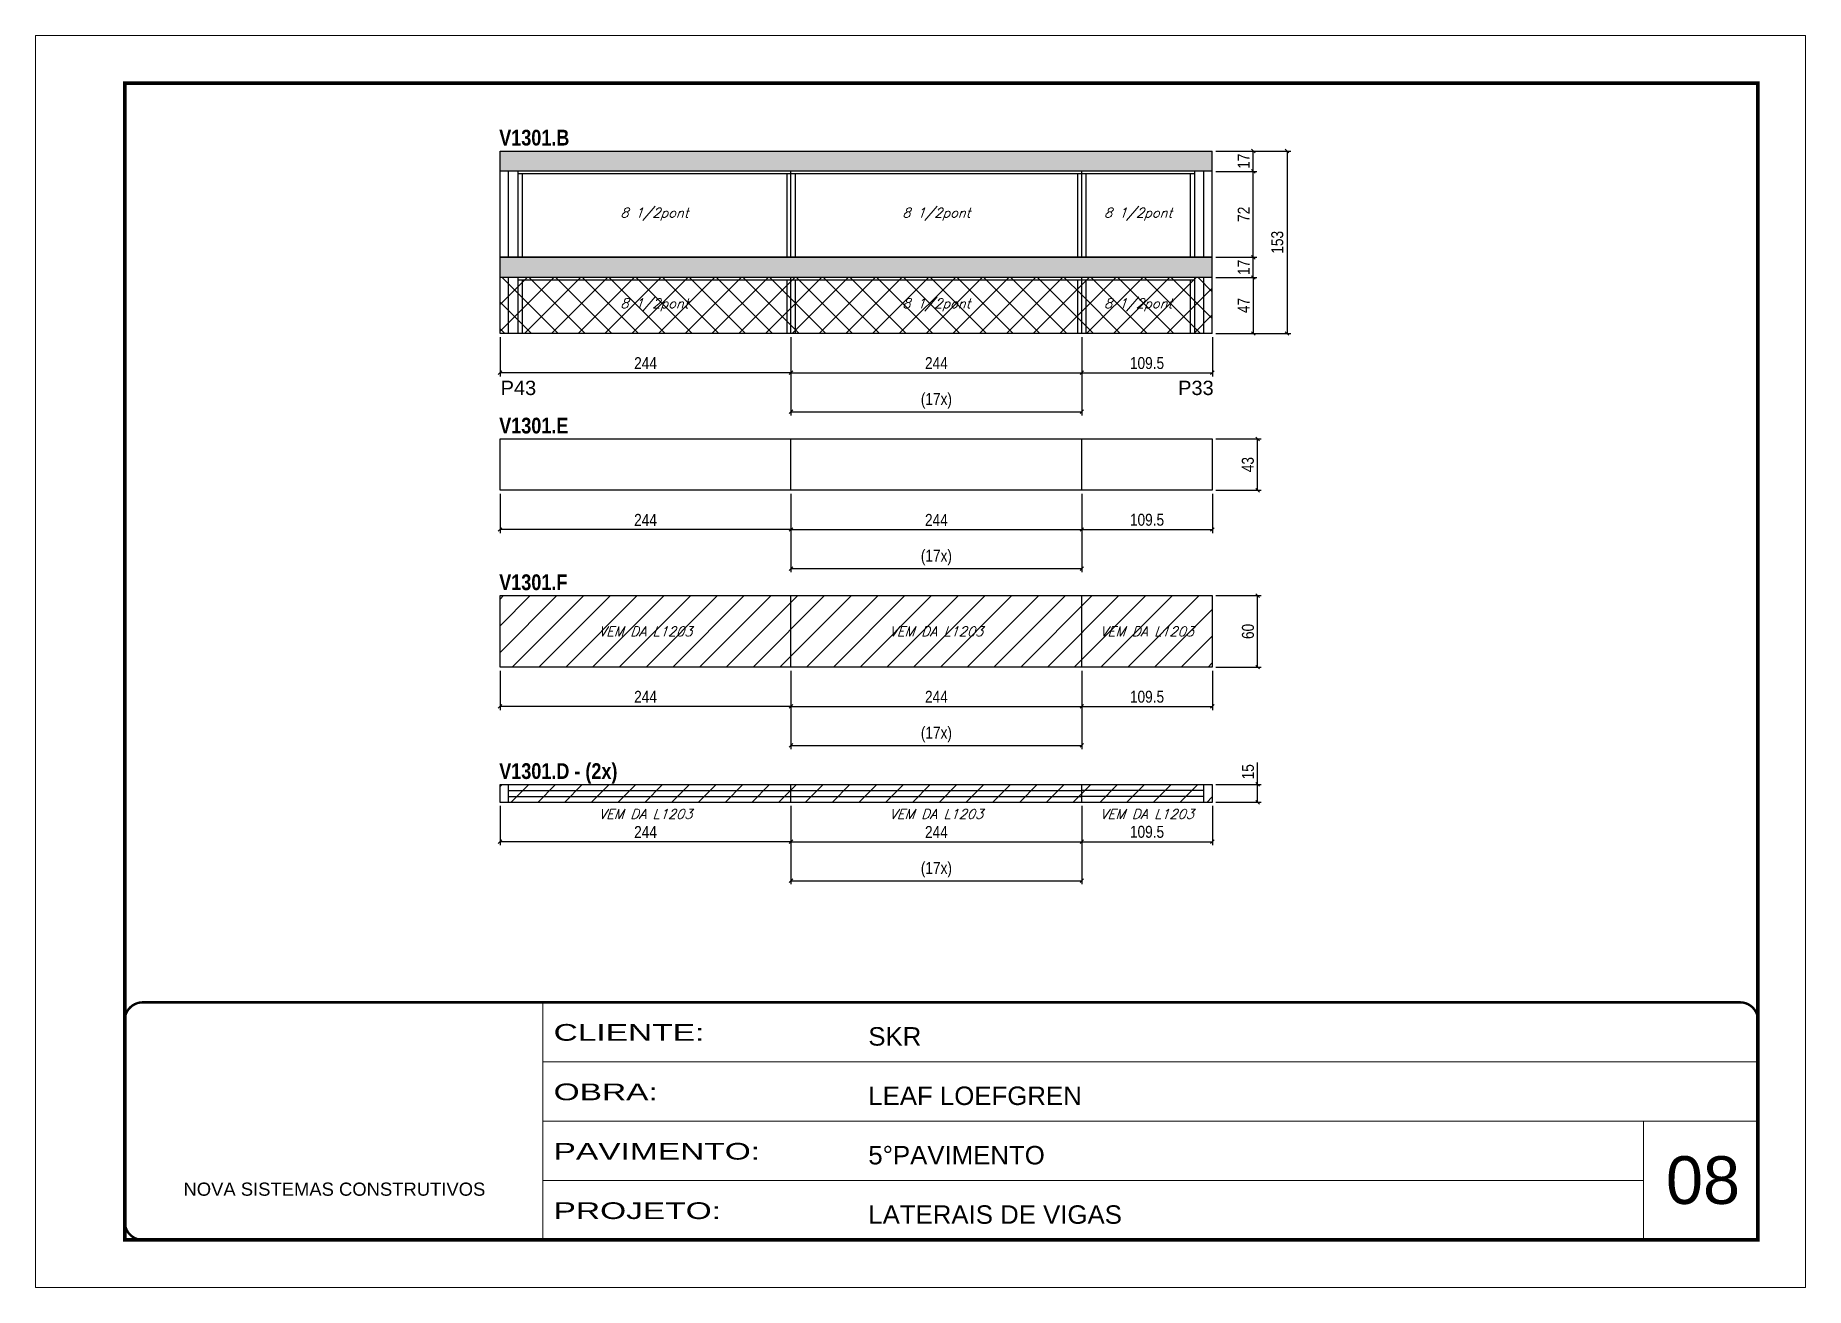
# Model space of a CAD drawing. Extents: x 3309 to 10384, y -2522 to 14608.
# Drawn here: x 8078 to 9563, y 12409 to 13459 of the extents above; entities that cross this region are included whole.
import ezdxf

# ---------------------------------------------------------------- set-up
doc = ezdxf.new("R2010")
doc.units = 0
doc.linetypes.add('CONTINUO', pattern=[0])
doc.linetypes.add('DASHED', pattern=[0.75, 0.5, -0.25])
for name, color, linetype in [('5', 5, 'Continuous'), ('COTA', 241, 'Continuous'), ('NOMENCLATURA', 7, 'Continuous'), ('Painéis', 200, 'Continuous'), ('SARR_2.2x7', 40, 'Continuous'), ('SARR_3.5x7', 81, 'Continuous'), ('texto', 7, 'Continuous')]:
    doc.layers.add(name, color=color, linetype=linetype)
for name, color, linetype, lineweight in [('CARIMBO', 255, 'Continuous', 9), ('Folhas', 255, 'Continuous', 9), ('Hachura', 251, 'Continuous', 9), ('SARRAFO DE PRESSAO', 251, 'DASHED', 9)]:
    doc.layers.add(name, color=color, linetype=linetype, lineweight=lineweight)
doc.styles.add('ARIAL', font='arial.ttf')
doc.styles.add('COTA TECNICA', font='techl___.ttf', dxfattribs={"height": 10})
doc.styles.add('Romans', font='romans.shx')
doc.styles.get("Standard").update_dxf_attribs({"font": 'arial.ttf'})
doc.styles.add('TECNICA', font='techb___.ttf', dxfattribs={"height": 10})
doc.styles.add('Tecnologia', font='')
doc.styles.get('Tecnologia').set_extended_font_data('Forgotten Futurist')
doc.dimstyles.new('PAINEL', dxfattribs={"dimtxt": 10, "dimasz": 3, "dimexe": 3, "dimexo": 3, "dimgap": 3, "dimtad": 1, "dimdec": 1, "dimzin": 12, "dimdsep": 46, "dimtxsty": 'COTA TECNICA', "dimblk1": 'OBLIQUE', "dimblk2": 'OBLIQUE', "dimsah": 1, "dimcen": 0.9, "dimclrd": 4, "dimclre": 4, "dimclrt": 240, "dimadec": 1, "dimazin": 3, "dimtfac": 1, "dimtdec": 1, "dimtmove": 0, "dimatfit": 3, "dimfxl": 1, "dimtolj": 1, "dimtzin": 12, "dimarcsym": 0})
pattern_1 = [(45, (128.294, 0), (-11.22532, 11.22532), [])]
pattern_2 = [(45, (128.294, 0), (-11.22532, 11.22532), []), (135, (128.294, 0), (-11.22532, -11.22532), [])]

msp = doc.modelspace()

# ---------------------------------------------------------------- texts
at = {"layer": '5', "linetype": 'Continuous'}
for s, p in [('P43', (8468.13, 13157.73)), ('P33', (9036.49, 13157.73))]:
    msp.add_text(s, height=12, rotation=0.00004, dxfattribs=at).set_placement(p)
at = {"layer": 'CARIMBO', "style": 'ARIAL'}
msp.add_text('08', height=40, dxfattribs=at).set_placement((9445.73, 12479.43))
at = {"layer": 'NOMENCLATURA', "style": 'TECNICA'}
for s, p in [('V1301.B', (8466.97, 13366.97, 0)), ('V1301.E', (8466.97, 13125.52, 0)), ('V1301.F', (8466.97, 12994.15, 0)), ('V1301.D - (2x)', (8466.97, 12835.8, 0))]:
    msp.add_text(s, height=13.2, dxfattribs=at).set_placement(p)
at = {"layer": 'texto', "color": 2, "char_height": 8, "attachment_point": 5, "style": 'Romans'}
for s, insert in [('{\\Q19;\\C256;8 1/2pont}', (8597.18, 13309.33, 0)), ('{\\Q19;\\C256;8 1/2pont}', (8833.68, 13309.33, 0)), ('{\\Q19;\\C256;8 1/2pont}', (9002.93, 13309.33, 0)), ('{\\Q19;\\C256;8 1/2pont}', (8597.18, 13233.33, 0)), ('{\\Q19;\\C256;8 1/2pont}', (8833.68, 13233.33, 0)), ('{\\Q19;\\C256;8 1/2pont}', (9002.93, 13233.33, 0)), ('{\\Q19;\\C256;VEM DA L1203}', (8589.68, 12959.51, 0)), ('{\\Q19;\\C256;VEM DA L1203}', (8833.68, 12959.51)), ('{\\Q19;\\C256;VEM DA L1203}', (9010.43, 12959.51)), ('{\\Q19;\\C256;VEM DA L1203}', (8589.68, 12806.42, 0)), ('{\\Q19;\\C256;VEM DA L1203}', (8833.68, 12806.42)), ('{\\Q19;\\C256;VEM DA L1203}', (9010.43, 12806.42))]:
    msp.add_mtext(s, dxfattribs=dict(at, insert=insert))

# ---------------------------------------------------------------- blocks, each defined once
blk = doc.blocks.new('9999999999')
at = {"color": 30, "linetype": 'CONTINUO'}
for p, q in [((98564.6, 34230.2), (98564.6, 34429.4)), ((98564.6, 34379.6), (99584, 34379.6)), ((98564.6, 34329.8), (99488, 34329.8)), ((99584, 34329.8), (99488, 34329.8)), ((99488, 34329.8), (99488, 34230.2)), ((98564.6, 34280), (99488, 34280))]:
    blk.add_line(p, q, dxfattribs=at)
at = {"color": 30, "linetype": 'CONTINUO', "const_width": 2}
blk.add_lwpolyline([(99584, 34230.2), (99584, 34414.4, 0.414214), (99569, 34429.4), (98229, 34429.4, 0.414214), (98214, 34414.4), (98214, 34245.2, 0.414214), (98229, 34230.2), (99584, 34230.2)], format="xyb", dxfattribs=at)
at = {"layer": 'Folhas'}
blk.add_lwpolyline([(98139, 34190.2), (99624, 34190.2), (99624, 35240.2), (98139, 35240.2)], close=True, dxfattribs=at)
at = {"layer": 'Folhas', "color": 30, "const_width": 3}
blk.add_lwpolyline([(98214, 34230.2), (99584, 34230.2), (99584, 35200.2), (98214, 35200.2)], close=True, dxfattribs=at)
at = {"color": 7, "linetype": 'Continuous', "ltscale": 5, "style": 'ARIAL'}
for s, height, p in [('SKR', 15.48, (98837.7, 34393.1)), ('LEAF LOEFGREN', 15.483, (98837.7, 34343.3)), ('5°PAVIMENTO', 15.483, (98837.7, 34293.5)), ('NOVA SISTEMAS CONSTRUTIVOS', 11.059, (98263.2, 34267.2)), ('LATERAIS DE VIGAS', 15.483, (98837.7, 34243.7))]:
    blk.add_text(s, height=height, dxfattribs=at).set_placement(p)
at = {"layer": 'Folhas', "color": 7, "style": 'Tecnologia', "width": 1.5}
for s, p in [('CLIENTE:', (98573.7, 34397.2)), ('OBRA:', (98573.7, 34347.3)), ('PAVIMENTO:', (98573.7, 34297.5)), ('PROJETO:', (98573.7, 34247.7))]:
    blk.add_text(s, height=14, dxfattribs=at).set_placement(p)
blk = doc.blocks.new('_Oblique')
at = {"color": 0, "linetype": 'ByBlock', "lineweight": -2}
blk.add_line((-0.5, -0.5), (0.5, 0.5), dxfattribs=at)
blk = doc.blocks.new('*D101')
at = {"layer": 'COTA', "color": 4, "linetype": 'ByBlock', "lineweight": -2, "transparency": 16777216}
for p, q in [((8467.7, 13206.3), (8467.7, 13173.4)), ((8711.7, 13206.3), (8711.7, 13173.4)), ((8711.7, 13176.4), (8467.7, 13176.4))]:
    blk.add_line(p, q, dxfattribs=at)
at = {"layer": 'Defpoints', "color": 0, "linetype": 'ByBlock', "transparency": 16777216}
for p in [(8467.7, 13209.3), (8711.7, 13209.3), (8467.7, 13176.4)]:
    blk.add_point(p, dxfattribs=at)
at = {"layer": 'COTA', "color": 4, "linetype": 'ByBlock', "lineweight": -2, "transparency": 16777216, "xscale": 3, "yscale": 3, "zscale": 3, "rotation": 180}
blk.add_blockref('_Oblique', (8467.7, 13176.4), dxfattribs=at)
at = {"layer": 'COTA', "color": 4, "linetype": 'ByBlock', "lineweight": -2, "transparency": 16777216, "xscale": 3, "yscale": 3, "zscale": 3}
blk.add_blockref('_Oblique', (8711.7, 13176.4), dxfattribs=at)
at = {"layer": 'COTA', "color": 240, "linetype": 'ByBlock', "transparency": 16777216, "insert": (8589.7, 13184.5), "char_height": 10, "attachment_point": 5, "style": 'COTA TECNICA'}
blk.add_mtext('\\A1;244', dxfattribs=at)
blk = doc.blocks.new('*D102')
at = {"layer": 'COTA', "color": 4, "lineweight": -2, "transparency": 16777216}
for p, q in [((8711.7, 13206.3), (8711.7, 13173.4)), ((8955.7, 13206.3), (8955.7, 13173.4)), ((8711.7, 13176.4), (8955.7, 13176.4))]:
    blk.add_line(p, q, dxfattribs=at)
at = {"layer": 'Defpoints', "color": 0, "transparency": 16777216}
for p in [(8711.7, 13209.3, 0), (8955.7, 13209.3, 0), (8955.7, 13176.4)]:
    blk.add_point(p, dxfattribs=at)
at = {"layer": 'COTA', "color": 4, "lineweight": -2, "transparency": 16777216, "xscale": 3, "yscale": 3, "zscale": 3, "rotation": 180}
blk.add_blockref('_Oblique', (8711.7, 13176.4), dxfattribs=at)
at = {"layer": 'COTA', "color": 4, "lineweight": -2, "transparency": 16777216, "xscale": 3, "yscale": 3, "zscale": 3}
blk.add_blockref('_Oblique', (8955.7, 13176.4), dxfattribs=at)
at = {"layer": 'COTA', "color": 240, "transparency": 16777216, "insert": (8833.7, 13184.5), "char_height": 10, "attachment_point": 5, "style": 'COTA TECNICA'}
blk.add_mtext('\\A1;244', dxfattribs=at)
blk = doc.blocks.new('*D103')
at = {"layer": 'COTA', "color": 4, "lineweight": -2, "transparency": 16777216}
for p, q in [((9068.2, 13362.3), (9130.9, 13362.3)), ((9127.9, 13362.3), (9127.9, 13209.3)), ((9068.2, 13209.3), (9130.9, 13209.3))]:
    blk.add_line(p, q, dxfattribs=at)
at = {"layer": 'Defpoints', "color": 0, "transparency": 16777216}
for p in [(9065.2, 13362.3, 0), (9065.2, 13209.3, 0), (9127.9, 13209.3)]:
    blk.add_point(p, dxfattribs=at)
at = {"layer": 'COTA', "color": 4, "lineweight": -2, "transparency": 16777216, "xscale": 3, "yscale": 3, "zscale": 3}
for p, rotation in [((9127.9, 13362.3), 90), ((9127.9, 13209.3), 270)]:
    blk.add_blockref('_Oblique', p, dxfattribs=dict(at, rotation=rotation))
at = {"layer": 'COTA', "color": 240, "transparency": 16777216, "insert": (9119.7, 13285.8), "char_height": 10, "attachment_point": 5, "rotation": 90, "style": 'COTA TECNICA'}
blk.add_mtext('\\A1;153', dxfattribs=at)
blk = doc.blocks.new('*D104')
at = {"layer": 'COTA', "color": 4, "lineweight": -2, "transparency": 16777216}
for p, q in [((8955.7, 13206.3), (8955.7, 13173.4)), ((9065.2, 13206.3), (9065.2, 13173.4)), ((8955.7, 13176.4), (9065.2, 13176.4))]:
    blk.add_line(p, q, dxfattribs=at)
at = {"layer": 'Defpoints', "color": 0, "transparency": 16777216}
for p in [(8955.7, 13209.3, 0), (9065.2, 13209.3, 0), (9065.2, 13176.4)]:
    blk.add_point(p, dxfattribs=at)
at = {"layer": 'COTA', "color": 4, "lineweight": -2, "transparency": 16777216, "xscale": 3, "yscale": 3, "zscale": 3, "rotation": 180}
blk.add_blockref('_Oblique', (8955.7, 13176.4), dxfattribs=at)
at = {"layer": 'COTA', "color": 4, "lineweight": -2, "transparency": 16777216, "xscale": 3, "yscale": 3, "zscale": 3}
blk.add_blockref('_Oblique', (9065.2, 13176.4), dxfattribs=at)
at = {"layer": 'COTA', "color": 240, "transparency": 16777216, "insert": (9010.4, 13184.5), "char_height": 10, "attachment_point": 5, "style": 'COTA TECNICA'}
blk.add_mtext('\\A1;109.5', dxfattribs=at)
blk = doc.blocks.new('*D105')
at = {"layer": 'COTA', "color": 4, "lineweight": -2, "transparency": 16777216}
for p, q in [((9068.2, 13256.3), (9102.5, 13256.3)), ((9099.5, 13256.3), (9099.5, 13209.3)), ((9068.2, 13209.3), (9102.5, 13209.3))]:
    blk.add_line(p, q, dxfattribs=at)
at = {"layer": 'Defpoints', "color": 0, "transparency": 16777216}
for p in [(9065.2, 13256.3, 0), (9065.2, 13209.3, 0), (9099.5, 13209.3)]:
    blk.add_point(p, dxfattribs=at)
at = {"layer": 'COTA', "color": 4, "lineweight": -2, "transparency": 16777216, "xscale": 3, "yscale": 3, "zscale": 3}
for p, rotation in [((9099.5, 13256.3), 90), ((9099.5, 13209.3), 270)]:
    blk.add_blockref('_Oblique', p, dxfattribs=dict(at, rotation=rotation))
at = {"layer": 'COTA', "color": 240, "transparency": 16777216, "insert": (9091.5, 13232.8), "char_height": 10, "attachment_point": 5, "rotation": 90, "style": 'COTA TECNICA'}
blk.add_mtext('\\A1;47', dxfattribs=at)
blk = doc.blocks.new('*D106')
at = {"layer": 'COTA', "color": 4, "lineweight": -2, "transparency": 16777216}
for p, q in [((9068.2, 13273.3), (9102.5, 13273.3)), ((9099.5, 13256.3), (9099.5, 13273.3)), ((9068.2, 13256.3), (9102.5, 13256.3))]:
    blk.add_line(p, q, dxfattribs=at)
at = {"layer": 'Defpoints', "color": 0, "transparency": 16777216}
for p in [(9065.2, 13273.3, 0), (9099.5, 13273.3), (9065.2, 13256.3, 0)]:
    blk.add_point(p, dxfattribs=at)
at = {"layer": 'COTA', "color": 4, "lineweight": -2, "transparency": 16777216, "xscale": 3, "yscale": 3, "zscale": 3}
for p, rotation in [((9099.5, 13273.3), 90), ((9099.5, 13256.3), 270)]:
    blk.add_blockref('_Oblique', p, dxfattribs=dict(at, rotation=rotation))
at = {"layer": 'COTA', "color": 240, "transparency": 16777216, "insert": (9091.5, 13264.8), "char_height": 10, "attachment_point": 5, "rotation": 90, "style": 'COTA TECNICA'}
blk.add_mtext('\\A1;17', dxfattribs=at)
blk = doc.blocks.new('*D107')
at = {"layer": 'COTA', "color": 4, "lineweight": -2, "transparency": 16777216}
for p, q in [((9068.2, 13345.3), (9102.5, 13345.3)), ((9099.5, 13273.3), (9099.5, 13345.3)), ((9068.2, 13273.3), (9102.5, 13273.3))]:
    blk.add_line(p, q, dxfattribs=at)
at = {"layer": 'Defpoints', "color": 0, "transparency": 16777216}
for p in [(9065.2, 13345.3, 0), (9099.5, 13345.3), (9065.2, 13273.3, 0)]:
    blk.add_point(p, dxfattribs=at)
at = {"layer": 'COTA', "color": 4, "lineweight": -2, "transparency": 16777216, "xscale": 3, "yscale": 3, "zscale": 3}
for p, rotation in [((9099.5, 13345.3), 90), ((9099.5, 13273.3), 270)]:
    blk.add_blockref('_Oblique', p, dxfattribs=dict(at, rotation=rotation))
at = {"layer": 'COTA', "color": 240, "transparency": 16777216, "insert": (9091.5, 13309.3), "char_height": 10, "attachment_point": 5, "rotation": 90, "style": 'COTA TECNICA'}
blk.add_mtext('\\A1;72', dxfattribs=at)
blk = doc.blocks.new('*D108')
at = {"layer": 'COTA', "color": 4, "lineweight": -2, "transparency": 16777216}
for p, q in [((9068.2, 13362.3), (9102.5, 13362.3)), ((9099.5, 13345.3), (9099.5, 13362.3)), ((9068.2, 13345.3), (9102.5, 13345.3))]:
    blk.add_line(p, q, dxfattribs=at)
at = {"layer": 'Defpoints', "color": 0, "transparency": 16777216}
for p in [(9065.2, 13362.3, 0), (9099.5, 13362.3), (9065.2, 13345.3, 0)]:
    blk.add_point(p, dxfattribs=at)
at = {"layer": 'COTA', "color": 4, "lineweight": -2, "transparency": 16777216, "xscale": 3, "yscale": 3, "zscale": 3}
for p, rotation in [((9099.5, 13362.3), 90), ((9099.5, 13345.3), 270)]:
    blk.add_blockref('_Oblique', p, dxfattribs=dict(at, rotation=rotation))
at = {"layer": 'COTA', "color": 240, "transparency": 16777216, "insert": (9091.5, 13353.8), "char_height": 10, "attachment_point": 5, "rotation": 90, "style": 'COTA TECNICA'}
blk.add_mtext('\\A1;17', dxfattribs=at)
blk = doc.blocks.new('*D109')
at = {"layer": 'COTA', "color": 4, "lineweight": -2, "transparency": 16777216}
for p, q in [((8711.7, 13206.3), (8711.7, 13140.7)), ((8955.7, 13206.3), (8955.7, 13140.7)), ((8711.7, 13143.7), (8955.7, 13143.7))]:
    blk.add_line(p, q, dxfattribs=at)
at = {"layer": 'Defpoints', "color": 0, "transparency": 16777216}
for p in [(8711.7, 13209.3, 0), (8955.7, 13209.3, 0), (8955.7, 13143.7)]:
    blk.add_point(p, dxfattribs=at)
at = {"layer": 'COTA', "color": 4, "lineweight": -2, "transparency": 16777216, "xscale": 3, "yscale": 3, "zscale": 3, "rotation": 180}
blk.add_blockref('_Oblique', (8711.7, 13143.7), dxfattribs=at)
at = {"layer": 'COTA', "color": 4, "lineweight": -2, "transparency": 16777216, "xscale": 3, "yscale": 3, "zscale": 3}
blk.add_blockref('_Oblique', (8955.7, 13143.7), dxfattribs=at)
at = {"layer": 'COTA', "color": 240, "transparency": 16777216, "insert": (8833.7, 13152.9), "char_height": 10, "attachment_point": 5, "style": 'COTA TECNICA'}
blk.add_mtext('\\A1;(17x)', dxfattribs=at)
blk = doc.blocks.new('*D110')
at = {"layer": 'COTA', "color": 4, "lineweight": -2, "transparency": 16777216}
for p, q in [((9068.2, 12989.5), (9106.2, 12989.5)), ((9103.2, 12929.5), (9103.2, 12989.5)), ((9068.2, 12929.5), (9106.2, 12929.5))]:
    blk.add_line(p, q, dxfattribs=at)
at = {"layer": 'Defpoints', "color": 0, "transparency": 16777216}
for p in [(9065.2, 12989.5, 0), (9103.2, 12989.5), (9065.2, 12929.5, 0)]:
    blk.add_point(p, dxfattribs=at)
at = {"layer": 'COTA', "color": 4, "lineweight": -2, "transparency": 16777216, "xscale": 3, "yscale": 3, "zscale": 3}
for p, rotation in [((9103.2, 12989.5), 90), ((9103.2, 12929.5), 270)]:
    blk.add_blockref('_Oblique', p, dxfattribs=dict(at, rotation=rotation))
at = {"layer": 'COTA', "color": 240, "transparency": 16777216, "insert": (9095.1, 12959.5), "char_height": 10, "attachment_point": 5, "rotation": 90, "style": 'COTA TECNICA'}
blk.add_mtext('\\A1;60', dxfattribs=at)
blk = doc.blocks.new('*D112')
at = {"layer": 'COTA', "color": 4, "linetype": 'ByBlock', "lineweight": -2, "transparency": 16777216}
for p, q in [((8467.7, 12926.5), (8467.7, 12893.6)), ((8711.7, 12926.5), (8711.7, 12893.6)), ((8711.7, 12896.6), (8467.7, 12896.6))]:
    blk.add_line(p, q, dxfattribs=at)
at = {"layer": 'Defpoints', "color": 0, "linetype": 'ByBlock', "transparency": 16777216}
for p in [(8467.7, 12929.5), (8711.7, 12929.5), (8467.7, 12896.6)]:
    blk.add_point(p, dxfattribs=at)
at = {"layer": 'COTA', "color": 4, "linetype": 'ByBlock', "lineweight": -2, "transparency": 16777216, "xscale": 3, "yscale": 3, "zscale": 3, "rotation": 180}
blk.add_blockref('_Oblique', (8467.7, 12896.6), dxfattribs=at)
at = {"layer": 'COTA', "color": 4, "linetype": 'ByBlock', "lineweight": -2, "transparency": 16777216, "xscale": 3, "yscale": 3, "zscale": 3}
blk.add_blockref('_Oblique', (8711.7, 12896.6), dxfattribs=at)
at = {"layer": 'COTA', "color": 240, "linetype": 'ByBlock', "transparency": 16777216, "insert": (8589.7, 12904.7), "char_height": 10, "attachment_point": 5, "style": 'COTA TECNICA'}
blk.add_mtext('\\A1;244', dxfattribs=at)
blk = doc.blocks.new('*D111')
at = {"layer": 'COTA', "color": 4, "lineweight": -2, "transparency": 16777216}
for p, q in [((8711.7, 12926.5), (8711.7, 12893.6)), ((8955.7, 12926.5), (8955.7, 12893.6)), ((8711.7, 12896.6), (8955.7, 12896.6))]:
    blk.add_line(p, q, dxfattribs=at)
at = {"layer": 'Defpoints', "color": 0, "transparency": 16777216}
for p in [(8711.7, 12929.5, 0), (8955.7, 12929.5, 0), (8955.7, 12896.6)]:
    blk.add_point(p, dxfattribs=at)
at = {"layer": 'COTA', "color": 4, "lineweight": -2, "transparency": 16777216, "xscale": 3, "yscale": 3, "zscale": 3, "rotation": 180}
blk.add_blockref('_Oblique', (8711.7, 12896.6), dxfattribs=at)
at = {"layer": 'COTA', "color": 4, "lineweight": -2, "transparency": 16777216, "xscale": 3, "yscale": 3, "zscale": 3}
blk.add_blockref('_Oblique', (8955.7, 12896.6), dxfattribs=at)
at = {"layer": 'COTA', "color": 240, "transparency": 16777216, "insert": (8833.7, 12904.7), "char_height": 10, "attachment_point": 5, "style": 'COTA TECNICA'}
blk.add_mtext('\\A1;244', dxfattribs=at)
blk = doc.blocks.new('*D113')
at = {"layer": 'COTA', "color": 4, "lineweight": -2, "transparency": 16777216}
for p, q in [((8955.7, 12926.5), (8955.7, 12893.6)), ((9065.2, 12926.5), (9065.2, 12893.6)), ((8955.7, 12896.6), (9065.2, 12896.6))]:
    blk.add_line(p, q, dxfattribs=at)
at = {"layer": 'Defpoints', "color": 0, "transparency": 16777216}
for p in [(8955.7, 12929.5, 0), (9065.2, 12929.5, 0), (9065.2, 12896.6)]:
    blk.add_point(p, dxfattribs=at)
at = {"layer": 'COTA', "color": 4, "lineweight": -2, "transparency": 16777216, "xscale": 3, "yscale": 3, "zscale": 3, "rotation": 180}
blk.add_blockref('_Oblique', (8955.7, 12896.6), dxfattribs=at)
at = {"layer": 'COTA', "color": 4, "lineweight": -2, "transparency": 16777216, "xscale": 3, "yscale": 3, "zscale": 3}
blk.add_blockref('_Oblique', (9065.2, 12896.6), dxfattribs=at)
at = {"layer": 'COTA', "color": 240, "transparency": 16777216, "insert": (9010.4, 12904.7), "char_height": 10, "attachment_point": 5, "style": 'COTA TECNICA'}
blk.add_mtext('\\A1;109.5', dxfattribs=at)
blk = doc.blocks.new('*D114')
at = {"layer": 'COTA', "color": 4, "lineweight": -2, "transparency": 16777216}
for p, q in [((8711.7, 12926.5), (8711.7, 12860.9)), ((8955.7, 12926.5), (8955.7, 12860.9)), ((8711.7, 12863.9), (8955.7, 12863.9))]:
    blk.add_line(p, q, dxfattribs=at)
at = {"layer": 'Defpoints', "color": 0, "transparency": 16777216}
for p in [(8711.7, 12929.5, 0), (8955.7, 12929.5, 0), (8955.7, 12863.9)]:
    blk.add_point(p, dxfattribs=at)
at = {"layer": 'COTA', "color": 4, "lineweight": -2, "transparency": 16777216, "xscale": 3, "yscale": 3, "zscale": 3, "rotation": 180}
blk.add_blockref('_Oblique', (8711.7, 12863.9), dxfattribs=at)
at = {"layer": 'COTA', "color": 4, "lineweight": -2, "transparency": 16777216, "xscale": 3, "yscale": 3, "zscale": 3}
blk.add_blockref('_Oblique', (8955.7, 12863.9), dxfattribs=at)
at = {"layer": 'COTA', "color": 240, "transparency": 16777216, "insert": (8833.7, 12873.1), "char_height": 10, "attachment_point": 5, "style": 'COTA TECNICA'}
blk.add_mtext('\\A1;(17x)', dxfattribs=at)
blk = doc.blocks.new('*D117')
at = {"layer": 'COTA', "color": 4, "lineweight": -2, "transparency": 16777216}
for p, q in [((9068.2, 13120.9), (9106.2, 13120.9)), ((9103.2, 13077.9), (9103.2, 13120.9)), ((9068.2, 13077.9), (9106.2, 13077.9))]:
    blk.add_line(p, q, dxfattribs=at)
at = {"layer": 'Defpoints', "color": 0, "transparency": 16777216}
for p in [(9065.2, 13120.9, 0), (9103.2, 13120.9), (9065.2, 13077.9, 0)]:
    blk.add_point(p, dxfattribs=at)
at = {"layer": 'COTA', "color": 4, "lineweight": -2, "transparency": 16777216, "xscale": 3, "yscale": 3, "zscale": 3}
for p, rotation in [((9103.2, 13120.9), 90), ((9103.2, 13077.9), 270)]:
    blk.add_blockref('_Oblique', p, dxfattribs=dict(at, rotation=rotation))
at = {"layer": 'COTA', "color": 240, "transparency": 16777216, "insert": (9095, 13099.4), "char_height": 10, "attachment_point": 5, "rotation": 90, "style": 'COTA TECNICA'}
blk.add_mtext('\\A1;43', dxfattribs=at)
blk = doc.blocks.new('*D115')
at = {"layer": 'COTA', "color": 4, "linetype": 'ByBlock', "lineweight": -2, "transparency": 16777216}
for p, q in [((8467.7, 13074.9), (8467.7, 13042)), ((8711.7, 13074.9), (8711.7, 13042)), ((8711.7, 13045), (8467.7, 13045))]:
    blk.add_line(p, q, dxfattribs=at)
at = {"layer": 'Defpoints', "color": 0, "linetype": 'ByBlock', "transparency": 16777216}
for p in [(8467.7, 13077.9), (8711.7, 13077.9), (8467.7, 13045)]:
    blk.add_point(p, dxfattribs=at)
at = {"layer": 'COTA', "color": 4, "linetype": 'ByBlock', "lineweight": -2, "transparency": 16777216, "xscale": 3, "yscale": 3, "zscale": 3, "rotation": 180}
blk.add_blockref('_Oblique', (8467.7, 13045), dxfattribs=at)
at = {"layer": 'COTA', "color": 4, "linetype": 'ByBlock', "lineweight": -2, "transparency": 16777216, "xscale": 3, "yscale": 3, "zscale": 3}
blk.add_blockref('_Oblique', (8711.7, 13045), dxfattribs=at)
at = {"layer": 'COTA', "color": 240, "linetype": 'ByBlock', "transparency": 16777216, "insert": (8589.7, 13053), "char_height": 10, "attachment_point": 5, "style": 'COTA TECNICA'}
blk.add_mtext('\\A1;244', dxfattribs=at)
blk = doc.blocks.new('*D116')
at = {"layer": 'COTA', "color": 4, "lineweight": -2, "transparency": 16777216}
for p, q in [((8711.7, 13074.9), (8711.7, 13042)), ((8955.7, 13074.9), (8955.7, 13042)), ((8711.7, 13045), (8955.7, 13045))]:
    blk.add_line(p, q, dxfattribs=at)
at = {"layer": 'Defpoints', "color": 0, "transparency": 16777216}
for p in [(8711.7, 13077.9, 0), (8955.7, 13077.9, 0), (8955.7, 13045)]:
    blk.add_point(p, dxfattribs=at)
at = {"layer": 'COTA', "color": 4, "lineweight": -2, "transparency": 16777216, "xscale": 3, "yscale": 3, "zscale": 3, "rotation": 180}
blk.add_blockref('_Oblique', (8711.7, 13045), dxfattribs=at)
at = {"layer": 'COTA', "color": 4, "lineweight": -2, "transparency": 16777216, "xscale": 3, "yscale": 3, "zscale": 3}
blk.add_blockref('_Oblique', (8955.7, 13045), dxfattribs=at)
at = {"layer": 'COTA', "color": 240, "transparency": 16777216, "insert": (8833.7, 13053), "char_height": 10, "attachment_point": 5, "style": 'COTA TECNICA'}
blk.add_mtext('\\A1;244', dxfattribs=at)
blk = doc.blocks.new('*D118')
at = {"layer": 'COTA', "color": 4, "lineweight": -2, "transparency": 16777216}
for p, q in [((8955.7, 13074.9), (8955.7, 13042)), ((9065.2, 13074.9), (9065.2, 13042)), ((8955.7, 13045), (9065.2, 13045))]:
    blk.add_line(p, q, dxfattribs=at)
at = {"layer": 'Defpoints', "color": 0, "transparency": 16777216}
for p in [(8955.7, 13077.9, 0), (9065.2, 13077.9, 0), (9065.2, 13045)]:
    blk.add_point(p, dxfattribs=at)
at = {"layer": 'COTA', "color": 4, "lineweight": -2, "transparency": 16777216, "xscale": 3, "yscale": 3, "zscale": 3, "rotation": 180}
blk.add_blockref('_Oblique', (8955.7, 13045), dxfattribs=at)
at = {"layer": 'COTA', "color": 4, "lineweight": -2, "transparency": 16777216, "xscale": 3, "yscale": 3, "zscale": 3}
blk.add_blockref('_Oblique', (9065.2, 13045), dxfattribs=at)
at = {"layer": 'COTA', "color": 240, "transparency": 16777216, "insert": (9010.4, 13053.1), "char_height": 10, "attachment_point": 5, "style": 'COTA TECNICA'}
blk.add_mtext('\\A1;109.5', dxfattribs=at)
blk = doc.blocks.new('*D119')
at = {"layer": 'COTA', "color": 4, "lineweight": -2, "transparency": 16777216}
for p, q in [((8711.7, 13074.9), (8711.7, 13009.2)), ((8955.7, 13074.9), (8955.7, 13009.2)), ((8711.7, 13012.2), (8955.7, 13012.2))]:
    blk.add_line(p, q, dxfattribs=at)
at = {"layer": 'Defpoints', "color": 0, "transparency": 16777216}
for p in [(8711.7, 13077.9, 0), (8955.7, 13077.9, 0), (8955.7, 13012.2)]:
    blk.add_point(p, dxfattribs=at)
at = {"layer": 'COTA', "color": 4, "lineweight": -2, "transparency": 16777216, "xscale": 3, "yscale": 3, "zscale": 3, "rotation": 180}
blk.add_blockref('_Oblique', (8711.7, 13012.2), dxfattribs=at)
at = {"layer": 'COTA', "color": 4, "lineweight": -2, "transparency": 16777216, "xscale": 3, "yscale": 3, "zscale": 3}
blk.add_blockref('_Oblique', (8955.7, 13012.2), dxfattribs=at)
at = {"layer": 'COTA', "color": 240, "transparency": 16777216, "insert": (8833.7, 13021.5), "char_height": 10, "attachment_point": 5, "style": 'COTA TECNICA'}
blk.add_mtext('\\A1;(17x)', dxfattribs=at)
blk = doc.blocks.new('*D124')
at = {"layer": 'COTA', "color": 4, "lineweight": -2, "transparency": 16777216}
for p, q in [((9103.2, 12831.2), (9103.2, 12849.5)), ((9068.2, 12831.2), (9106.2, 12831.2)), ((9103.2, 12816.2), (9103.2, 12831.2)), ((9068.2, 12816.2), (9106.2, 12816.2))]:
    blk.add_line(p, q, dxfattribs=at)
at = {"layer": 'Defpoints', "color": 0, "transparency": 16777216}
for p in [(9065.2, 12831.2, 0), (9103.2, 12831.2), (9065.2, 12816.2, 0)]:
    blk.add_point(p, dxfattribs=at)
at = {"layer": 'COTA', "color": 4, "lineweight": -2, "transparency": 16777216, "xscale": 3, "yscale": 3, "zscale": 3}
for p, rotation in [((9103.2, 12831.2), 90), ((9103.2, 12816.2), 270)]:
    blk.add_blockref('_Oblique', p, dxfattribs=dict(at, rotation=rotation))
at = {"layer": 'COTA', "color": 240, "transparency": 16777216, "insert": (9095.1, 12841.8), "char_height": 10, "attachment_point": 5, "rotation": 90, "style": 'COTA TECNICA'}
blk.add_mtext('\\A1;15', dxfattribs=at)
blk = doc.blocks.new('*D120')
at = {"layer": 'COTA', "color": 4, "linetype": 'ByBlock', "lineweight": -2, "transparency": 16777216}
for p, q in [((8467.7, 12813.2), (8467.7, 12780.2)), ((8711.7, 12813.2), (8711.7, 12780.2)), ((8711.7, 12783.2), (8467.7, 12783.2))]:
    blk.add_line(p, q, dxfattribs=at)
at = {"layer": 'Defpoints', "color": 0, "linetype": 'ByBlock', "transparency": 16777216}
for p in [(8467.7, 12816.2), (8711.7, 12816.2), (8467.7, 12783.2)]:
    blk.add_point(p, dxfattribs=at)
at = {"layer": 'COTA', "color": 4, "linetype": 'ByBlock', "lineweight": -2, "transparency": 16777216, "xscale": 3, "yscale": 3, "zscale": 3, "rotation": 180}
blk.add_blockref('_Oblique', (8467.7, 12783.2), dxfattribs=at)
at = {"layer": 'COTA', "color": 4, "linetype": 'ByBlock', "lineweight": -2, "transparency": 16777216, "xscale": 3, "yscale": 3, "zscale": 3}
blk.add_blockref('_Oblique', (8711.7, 12783.2), dxfattribs=at)
at = {"layer": 'COTA', "color": 240, "linetype": 'ByBlock', "transparency": 16777216, "insert": (8589.7, 12791.3), "char_height": 10, "attachment_point": 5, "style": 'COTA TECNICA'}
blk.add_mtext('\\A1;244', dxfattribs=at)
blk = doc.blocks.new('*D121')
at = {"layer": 'COTA', "color": 4, "lineweight": -2, "transparency": 16777216}
for p, q in [((8711.7, 12813.2), (8711.7, 12780.2)), ((8955.7, 12813.2), (8955.7, 12780.2)), ((8711.7, 12783.2), (8955.7, 12783.2))]:
    blk.add_line(p, q, dxfattribs=at)
at = {"layer": 'Defpoints', "color": 0, "transparency": 16777216}
for p in [(8711.7, 12816.2, 0), (8955.7, 12816.2, 0), (8955.7, 12783.2)]:
    blk.add_point(p, dxfattribs=at)
at = {"layer": 'COTA', "color": 4, "lineweight": -2, "transparency": 16777216, "xscale": 3, "yscale": 3, "zscale": 3, "rotation": 180}
blk.add_blockref('_Oblique', (8711.7, 12783.2), dxfattribs=at)
at = {"layer": 'COTA', "color": 4, "lineweight": -2, "transparency": 16777216, "xscale": 3, "yscale": 3, "zscale": 3}
blk.add_blockref('_Oblique', (8955.7, 12783.2), dxfattribs=at)
at = {"layer": 'COTA', "color": 240, "transparency": 16777216, "insert": (8833.7, 12791.3), "char_height": 10, "attachment_point": 5, "style": 'COTA TECNICA'}
blk.add_mtext('\\A1;244', dxfattribs=at)
blk = doc.blocks.new('*D122')
at = {"layer": 'COTA', "color": 4, "lineweight": -2, "transparency": 16777216}
for p, q in [((8955.7, 12813.2), (8955.7, 12780.2)), ((9065.2, 12813.2), (9065.2, 12780.2)), ((8955.7, 12783.2), (9065.2, 12783.2))]:
    blk.add_line(p, q, dxfattribs=at)
at = {"layer": 'Defpoints', "color": 0, "transparency": 16777216}
for p in [(8955.7, 12816.2, 0), (9065.2, 12816.2, 0), (9065.2, 12783.2)]:
    blk.add_point(p, dxfattribs=at)
at = {"layer": 'COTA', "color": 4, "lineweight": -2, "transparency": 16777216, "xscale": 3, "yscale": 3, "zscale": 3, "rotation": 180}
blk.add_blockref('_Oblique', (8955.7, 12783.2), dxfattribs=at)
at = {"layer": 'COTA', "color": 4, "lineweight": -2, "transparency": 16777216, "xscale": 3, "yscale": 3, "zscale": 3}
blk.add_blockref('_Oblique', (9065.2, 12783.2), dxfattribs=at)
at = {"layer": 'COTA', "color": 240, "transparency": 16777216, "insert": (9010.4, 12791.4), "char_height": 10, "attachment_point": 5, "style": 'COTA TECNICA'}
blk.add_mtext('\\A1;109.5', dxfattribs=at)
blk = doc.blocks.new('*D123')
at = {"layer": 'COTA', "color": 4, "lineweight": -2, "transparency": 16777216}
for p, q in [((8711.7, 12813.2), (8711.7, 12747.5)), ((8955.7, 12813.2), (8955.7, 12747.5)), ((8711.7, 12750.5), (8955.7, 12750.5))]:
    blk.add_line(p, q, dxfattribs=at)
at = {"layer": 'Defpoints', "color": 0, "transparency": 16777216}
for p in [(8711.7, 12816.2, 0), (8955.7, 12816.2, 0), (8955.7, 12750.5)]:
    blk.add_point(p, dxfattribs=at)
at = {"layer": 'COTA', "color": 4, "lineweight": -2, "transparency": 16777216, "xscale": 3, "yscale": 3, "zscale": 3, "rotation": 180}
blk.add_blockref('_Oblique', (8711.7, 12750.5), dxfattribs=at)
at = {"layer": 'COTA', "color": 4, "lineweight": -2, "transparency": 16777216, "xscale": 3, "yscale": 3, "zscale": 3}
blk.add_blockref('_Oblique', (8955.7, 12750.5), dxfattribs=at)
at = {"layer": 'COTA', "color": 240, "transparency": 16777216, "insert": (8833.7, 12759.7), "char_height": 10, "attachment_point": 5, "style": 'COTA TECNICA'}
blk.add_mtext('\\A1;(17x)', dxfattribs=at)

# ---------------------------------------------------------------- dimensions: what is measured, and where the dimension line sits
at = {"layer": 'COTA'}
for base, p1, p2, picture, middle in [((9127.9, 13209.33), (9065.18, 13362.33, 0), (9065.18, 13209.33, 0), '*D103', (9119.68, 13285.83)), ((9099.54, 13362.33), (9065.18, 13345.33, 0), (9065.18, 13362.33, 0), '*D108', (9091.47, 13353.83)), ((9099.54, 13345.33), (9065.18, 13273.33, 0), (9065.18, 13345.33, 0), '*D107', (9091.47, 13309.33)), ((9099.54, 13273.33), (9065.18, 13256.33, 0), (9065.18, 13273.33, 0), '*D106', (9091.47, 13264.83)), ((9099.54, 13209.33), (9065.18, 13256.33, 0), (9065.18, 13209.33, 0), '*D105', (9091.47, 13232.83)), ((9103.2, 13120.88), (9065.18, 13077.88, 0), (9065.18, 13120.88, 0), '*D117', (9094.98, 13099.38)), ((9103.2, 12989.51), (9065.18, 12929.51, 0), (9065.18, 12989.51, 0), '*D110', (9095.1, 12959.51)), ((9103.2, 12831.16), (9065.18, 12816.16, 0), (9065.18, 12831.16, 0), '*D124', (9095.09, 12841.85))]:
    dim = msp.add_linear_dim(base=base, p1=p1, p2=p2, angle=90, dimstyle='PAINEL', dxfattribs=at)
    dim.commit()
    dim.dimension.update_dxf_attribs({"geometry": picture, "text_midpoint": middle})
at = {"layer": 'COTA', "linetype": 'ByBlock'}
for base, p1, p2, picture, middle in [((8467.68, 13176.4, 0), (8711.68, 13209.33, 0), (8467.68, 13209.33, 0), '*D101', (8589.68, 13184.47, 0)), ((8467.68, 13044.96, 0), (8711.68, 13077.88, 0), (8467.68, 13077.88, 0), '*D115', (8589.68, 13053.03, 0)), ((8467.68, 12896.58, 0), (8711.68, 12929.51, 0), (8467.68, 12929.51, 0), '*D112', (8589.68, 12904.66, 0)), ((8467.68, 12783.23, 0), (8711.68, 12816.16, 0), (8467.68, 12816.16, 0), '*D120', (8589.68, 12791.31, 0))]:
    dim = msp.add_linear_dim(base=base, p1=p1, p2=p2, angle=180, dimstyle='PAINEL', override={"dimtmove": 1}, dxfattribs=at)
    dim.commit()
    dim.dimension.update_dxf_attribs({"geometry": picture, "text_midpoint": middle})
at = {"layer": 'COTA'}
for base, p1, p2, picture, middle in [((8955.68, 13176.4), (8711.68, 13209.33, 0), (8955.68, 13209.33, 0), '*D102', (8833.68, 13184.47)), ((9065.18, 13176.4), (8955.68, 13209.33, 0), (9065.18, 13209.33, 0), '*D104', (9010.43, 13184.54)), ((8955.68, 13044.96), (8711.68, 13077.88, 0), (8955.68, 13077.88, 0), '*D116', (8833.68, 13053.03)), ((9065.18, 13044.96), (8955.68, 13077.88, 0), (9065.18, 13077.88, 0), '*D118', (9010.43, 13053.09)), ((8955.68, 12896.58), (8711.68, 12929.51, 0), (8955.68, 12929.51, 0), '*D111', (8833.68, 12904.66)), ((9065.18, 12896.58), (8955.68, 12929.51, 0), (9065.18, 12929.51, 0), '*D113', (9010.43, 12904.72)), ((8955.68, 12783.23), (8711.68, 12816.16, 0), (8955.68, 12816.16, 0), '*D121', (8833.68, 12791.31)), ((9065.18, 12783.23), (8955.68, 12816.16, 0), (9065.18, 12816.16, 0), '*D122', (9010.43, 12791.37))]:
    dim = msp.add_linear_dim(base=base, p1=p1, p2=p2, dimstyle='PAINEL', dxfattribs=at)
    dim.commit()
    dim.dimension.update_dxf_attribs({"geometry": picture, "text_midpoint": middle})
for base, p1, p2, picture, middle in [((8955.68, 13143.69), (8711.68, 13209.33, 0), (8955.68, 13209.33, 0), '*D109', (8833.68, 13152.91)), ((8955.68, 13012.24), (8711.68, 13077.88, 0), (8955.68, 13077.88, 0), '*D119', (8833.68, 13021.46)), ((8955.68, 12863.87), (8711.68, 12929.51, 0), (8955.68, 12929.51, 0), '*D114', (8833.68, 12873.09)), ((8955.68, 12750.52), (8711.68, 12816.16, 0), (8955.68, 12816.16, 0), '*D123', (8833.68, 12759.74))]:
    dim = msp.add_linear_dim(base=base, p1=p1, p2=p2, text='(17x)', dimstyle='PAINEL', dxfattribs=at)
    dim.commit()
    dim.dimension.update_dxf_attribs({"geometry": picture, "text_midpoint": middle})

# ---------------------------------------------------------------- hatches: boundary and pattern name
at = {"layer": 'COTA'}
h = msp.add_hatch(dxfattribs=at)
h.set_pattern_fill('AR-CONC', color=256, scale=0.03)
h.set_pattern_definition([(50, (1540.9423, 86.321), (5.4655401, -0.4781726), [0.5715, -6.2865]), (355, (1540.942, 86.321), (-1.0573026, 5.7317054), [0.4572, -5.0292175]), (100.451445, (1541.3977, 86.2813), (4.4082374, 5.2535326), [0.4857003, -5.3427073]), (46.1842, (1540.942, 87.845), (8.1323712, -1.2612698), [0.85725, -9.42975]), (96.63556, (1541.62, 87.74), (7.122124, 7.4227837), [0.7285507, -8.0140682]), (351.18415, (1540.942, 87.845), (7.122124, 7.4227837), [0.685799, -7.543792]), (21, (1541.7043, 87.464), (4.5484317, -3.067956), [0.5715, -6.2865]), (326, (1541.704, 87.464), (1.8540609, 5.525639), [0.4572, -5.0292]), (71.451445, (1542.0833, 87.2085), (6.4024926, 2.457683), [0.4857003, -5.3426981]), (37.5, (1540.9423, 86.3212), (0.0926581, 2.53665117), [0, -4.96824, 0, -5.1054, 0, -5.04825]), (7.5, (1540.9423, 86.3212), (2.00458988, 3.00541724), [0, -2.91084, 0, -4.85394, 0, -1.92405]), (327.5, (1539.243, 86.3212), (4.06771786, -0.17186232), [0, -1.905, 0, -5.9436, 0, -7.8867]), (317.5, (1538.481, 86.321), (4.4438754, 0.7627947), [0, -2.4765, 0, -3.94716, 0, -5.6007])])
h.paths.add_polyline_path([(9065.18, 13345.33), (9065.18, 13362.33), (8467.68, 13362.33), (8467.68, 13345.33)])
h = msp.add_hatch(dxfattribs=at)
h.set_pattern_fill('AR-CONC', color=256, scale=0.03)
h.set_pattern_definition([(50, (1540.9423, -2.679), (5.4655401, -0.4781726), [0.5715, -6.2865]), (355, (1540.942, -2.679), (-1.0573026, 5.7317054), [0.4572, -5.0292175]), (100.451445, (1541.3977, -2.7187), (4.4082374, 5.2535326), [0.4857003, -5.3427073]), (46.1842, (1540.942, -1.155), (8.1323712, -1.2612698), [0.85725, -9.42975]), (96.63556, (1541.62, -1.26), (7.122124, 7.4227837), [0.7285507, -8.0140682]), (351.18415, (1540.942, -1.155), (7.122124, 7.4227837), [0.685799, -7.543792]), (21, (1541.7043, -1.536), (4.5484317, -3.067956), [0.5715, -6.2865]), (326, (1541.704, -1.536), (1.8540609, 5.525639), [0.4572, -5.0292]), (71.451445, (1542.0833, -1.7915), (6.4024926, 2.457683), [0.4857003, -5.3426981]), (37.5, (1540.9423, -2.6788), (0.0926581, 2.53665117), [0, -4.96824, 0, -5.1054, 0, -5.04825]), (7.5, (1540.9423, -2.6788), (2.00458988, 3.00541724), [0, -2.91084, 0, -4.85394, 0, -1.92405]), (327.5, (1539.243, -2.6788), (4.06771786, -0.17186232), [0, -1.905, 0, -5.9436, 0, -7.8867]), (317.5, (1538.481, -2.679), (4.4438754, 0.7627947), [0, -2.4765, 0, -3.94716, 0, -5.6007])])
h.paths.add_polyline_path([(9065.18, 13256.33), (9065.18, 13273.33), (8467.68, 13273.33), (8467.68, 13256.33)])
at = {"layer": 'Hachura', "linetype": 'ByBlock'}
h = msp.add_hatch(dxfattribs=at)
h.set_pattern_fill('ANSI37', color=256, scale=5)
h.set_pattern_definition(pattern_2)
h.paths.add_polyline_path([(8467.68, 13256.33), (8467.68, 13209.33), (8711.68, 13209.33), (8711.68, 13256.33)])
h.paths.add_polyline_path([(8711.68, 13256.33), (8711.68, 13209.33), (8955.68, 13209.33), (8955.68, 13256.33)])
h = msp.add_hatch(dxfattribs=at)
h.set_pattern_fill('ANSI37', color=256, scale=5)
h.set_pattern_definition(pattern_2)
h.paths.add_polyline_path([(9065.18, 13209.33), (9065.18, 13256.33), (8955.68, 13256.33), (8955.68, 13209.33)])
at = {"layer": 'Hachura'}
h = msp.add_hatch(dxfattribs=at)
h.set_pattern_fill('ANSI31', color=256, scale=5)
h.set_pattern_definition(pattern_1)
h.paths.add_polyline_path([(8711.68, 12929.51), (8711.68, 12989.51), (8467.68, 12989.51), (8467.68, 12929.51)])
h.paths.add_polyline_path([(8711.68, 12989.51), (8711.68, 12929.51), (8955.68, 12929.51), (8955.68, 12989.51)])
h.paths.add_polyline_path([(8955.68, 12989.51), (8955.68, 12929.51), (9065.18, 12929.51), (9065.18, 12989.51)])
h = msp.add_hatch(dxfattribs=at)
h.set_pattern_fill('ANSI31', color=256, scale=5)
h.set_pattern_definition(pattern_1)
h.paths.add_polyline_path([(8711.68, 12816.16), (8711.68, 12831.16), (8467.68, 12831.16), (8467.68, 12816.16)])
h.paths.add_polyline_path([(8711.68, 12831.16), (8711.68, 12816.16), (8955.68, 12816.16), (8955.68, 12831.16)])
h.paths.add_polyline_path([(9065.18, 12816.16), (9065.18, 12831.16), (8955.68, 12831.16), (8955.68, 12816.16)])

# ---------------------------------------------------------------- linework, layer by layer
at = {"layer": 'COTA'}
for p, q in [((8467.68, 13345.33, 0), (8467.68, 13362.33, 0)), ((8467.68, 13362.33, 0), (9065.18, 13362.33, 0)), ((9065.18, 13345.33, 0), (9065.18, 13362.33, 0)), ((8467.68, 13256.33, 0), (8467.68, 13273.33, 0)), ((8467.68, 13273.33, 0), (9065.18, 13273.33, 0)), ((9065.18, 13256.33, 0), (9065.18, 13273.33, 0))]:
    msp.add_line(p, q, dxfattribs=at)
at = {"layer": 'Painéis', "linetype": 'ByBlock'}
for p, q in [((9065.18, 13345.33, 0), (8467.68, 13345.33, 0)), ((8467.68, 13273.33, 0), (8467.68, 13345.33, 0)), ((8711.68, 13273.33, 0), (8711.68, 13345.33, 0)), ((8955.68, 13273.33, 0), (8955.68, 13345.33, 0)), ((9065.18, 13273.33, 0), (9065.18, 13345.33, 0)), ((9065.18, 13273.33, 0), (8467.68, 13273.33, 0)), ((9065.18, 13256.33, 0), (8467.68, 13256.33, 0)), ((8467.68, 13209.33, 0), (8467.68, 13256.33, 0)), ((8711.68, 13209.33, 0), (8711.68, 13256.33, 0)), ((8955.68, 13209.33, 0), (8955.68, 13256.33, 0)), ((9065.18, 13209.33, 0), (9065.18, 13256.33, 0)), ((9065.18, 13209.33, 0), (8467.68, 13209.33, 0)), ((8711.68, 13077.88, 0), (8711.68, 13120.88, 0)), ((8955.68, 13077.88, 0), (8955.68, 13120.88, 0)), ((8711.68, 12929.51, 0), (8711.68, 12989.51, 0)), ((8955.68, 12929.51, 0), (8955.68, 12989.51, 0)), ((8711.68, 12816.16, 0), (8711.68, 12831.16, 0)), ((8955.68, 12816.16, 0), (8955.68, 12831.16, 0))]:
    msp.add_line(p, q, dxfattribs=at)
at = {"layer": 'Painéis', "linetype": 'ByBlock', "elevation": 0}
for points in [[(8467.68, 13120.88), (9065.18, 13120.88), (9065.18, 13077.88), (8467.68, 13077.88)], [(8467.68, 12989.51), (9065.18, 12989.51), (9065.18, 12929.51), (8467.68, 12929.51)], [(8467.68, 12831.16), (9065.18, 12831.16), (9065.18, 12816.16), (8467.68, 12816.16)]]:
    msp.add_lwpolyline(points, close=True, dxfattribs=at)
at = {"layer": 'SARR_2.2x7', "linetype": 'Continuous'}
for p, q in [((8474.68, 13273.33, 0), (8474.68, 13345.33, 0)), ((8711.68, 13343.13, 0), (8482.68, 13343.13, 0)), ((8955.68, 13343.13, 0), (8711.68, 13343.13, 0)), ((9050.18, 13343.13, 0), (8955.68, 13343.13, 0)), ((9058.18, 13273.33, 0), (9058.18, 13345.33, 0)), ((8474.68, 13209.33, 0), (8474.68, 13256.33, 0)), ((8711.68, 13254.13, 0), (8482.68, 13254.13, 0)), ((8955.68, 13254.13, 0), (8711.68, 13254.13, 0)), ((9050.18, 13254.13, 0), (8955.68, 13254.13, 0)), ((9058.18, 13209.33, 0), (9058.18, 13256.33, 0))]:
    msp.add_line(p, q, dxfattribs=at)
at = {"layer": 'SARR_2.2x7'}
for p, q in [((8474.68, 12816.16, 0), (8474.68, 12831.16, 0)), ((9058.18, 12816.16, 0), (9058.18, 12831.16, 0)), ((8474.68, 12826.16, 0), (8711.68, 12826.16, 0)), ((8474.68, 12821.16, 0), (8711.68, 12821.16, 0)), ((8711.68, 12826.16, 0), (8955.68, 12826.16, 0)), ((8711.68, 12821.16, 0), (8955.68, 12821.16, 0)), ((9058.18, 12826.16, 0), (8955.68, 12826.16, 0)), ((9058.18, 12821.16, 0), (8955.68, 12821.16, 0))]:
    msp.add_line(p, q, dxfattribs=at)
at = {"layer": 'SARR_3.5x7'}
for p, q in [((8482.68, 13345.33, 0), (8482.68, 13273.33, 0)), ((8486.18, 13343.13, 0), (8486.18, 13273.33, 0)), ((8708.18, 13343.13, 0), (8708.18, 13273.33, 0)), ((8715.18, 13343.13, 0), (8715.18, 13273.33, 0)), ((8952.18, 13343.13, 0), (8952.18, 13273.33, 0)), ((8959.18, 13343.13, 0), (8959.18, 13273.33, 0)), ((9046.68, 13343.13, 0), (9046.68, 13273.33, 0)), ((9050.18, 13345.33, 0), (9050.18, 13273.33, 0)), ((8482.68, 13256.33, 0), (8482.68, 13209.33, 0)), ((8486.18, 13254.13, 0), (8486.18, 13209.33, 0)), ((8708.18, 13254.13, 0), (8708.18, 13209.33, 0)), ((8715.18, 13254.13, 0), (8715.18, 13209.33, 0)), ((8952.18, 13254.13, 0), (8952.18, 13209.33, 0)), ((8959.18, 13254.13, 0), (8959.18, 13209.33, 0)), ((9046.68, 13254.13, 0), (9046.68, 13209.33, 0)), ((9050.18, 13256.33, 0), (9050.18, 13209.33, 0))]:
    msp.add_line(p, q, dxfattribs=at)

# ---------------------------------------------------------------- block references
at = {"layer": 'SARRAFO DE PRESSAO', "color": 6, "linetype": 'ByBlock'}
msp.add_blockref('9999999999', (-90061.11, -21780.92), dxfattribs=at)

msp.set_redraw_order([(e.dxf.handle, doc.entitydb.next_handle()) for e in msp.query("TEXT MTEXT ATTDEF DIMENSION ARC_DIMENSION")])  # texts and dimensions are drawn at this point

doc.saveas('drawing.dxf')
